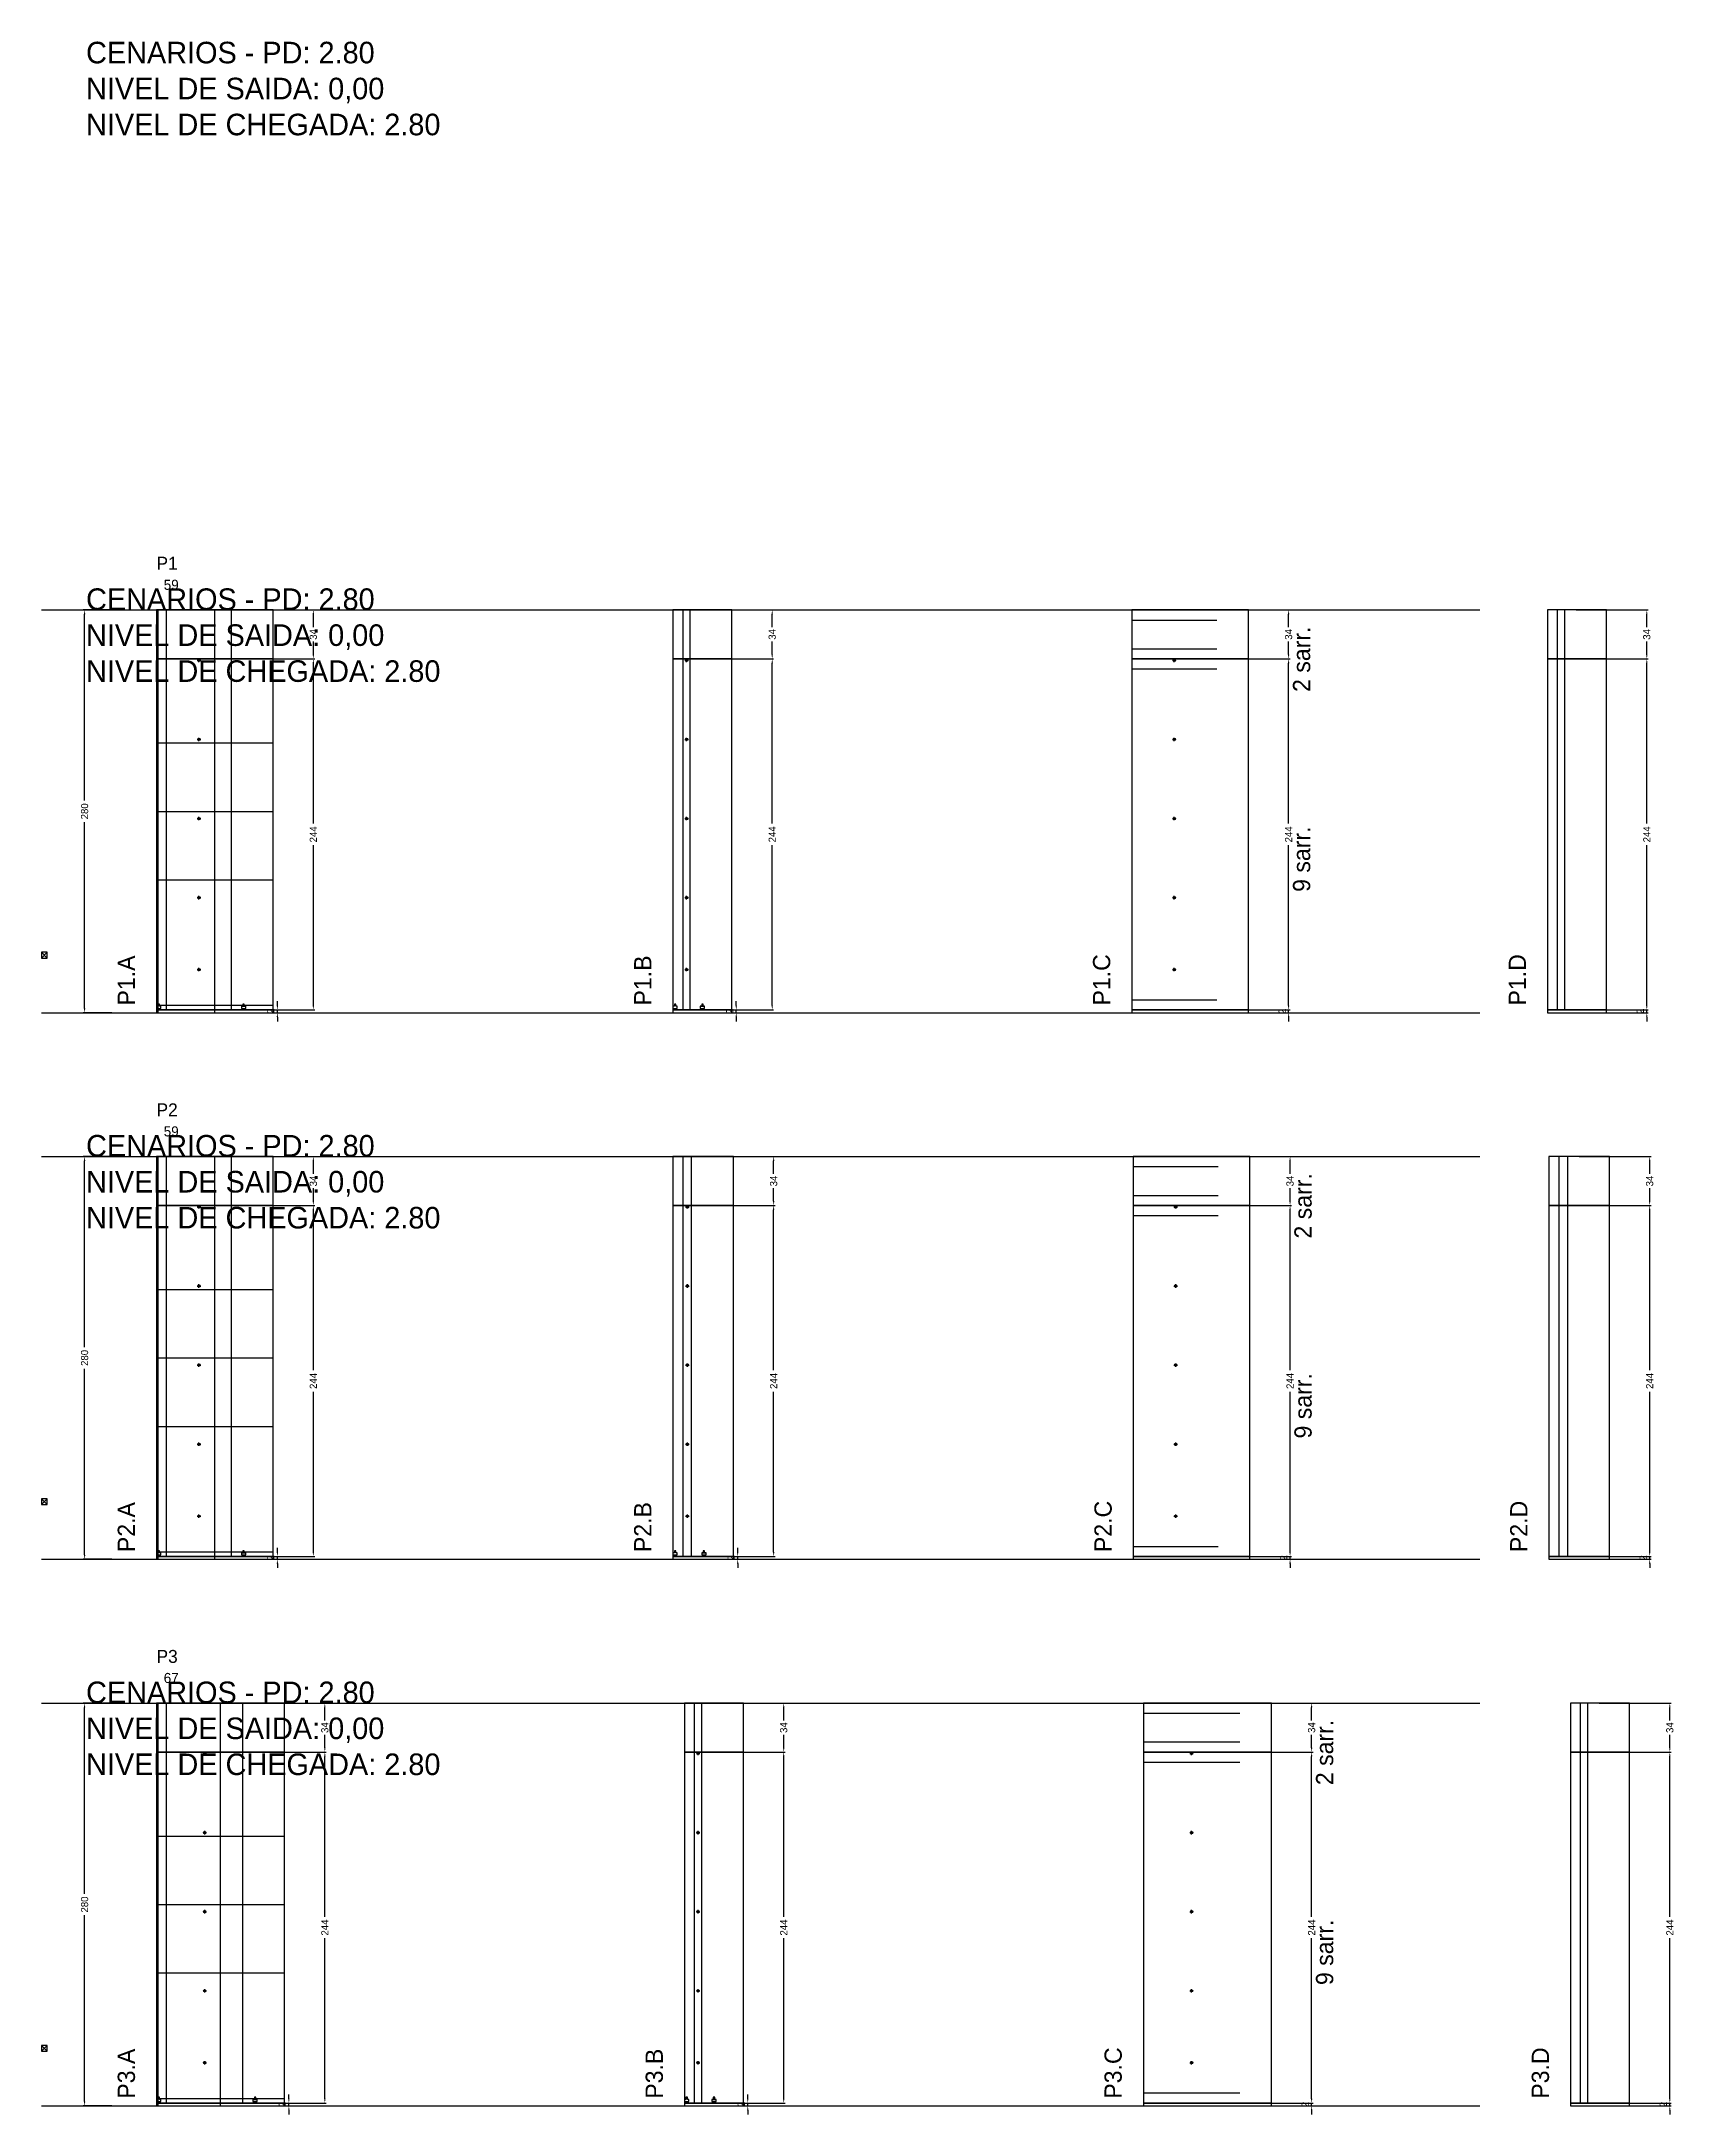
# Model space of a CAD drawing. Header units: centimetres. Extents: x -10500 to 4141, y -7986 to 295.
# Drawn here: x -7000 to -5865, y -1146 to 295 of the extents above; entities that cross this region are included whole.
import ezdxf

# ---------------------------------------------------------------- set-up
doc = ezdxf.new("R2010")
doc.units = ezdxf.units.CM
doc.linetypes.add('DASHED', pattern=[2, -2])
for name, color, linetype in [('CHAPA', 140, 'Continuous'), ('COTA', 241, 'Continuous'), ('COTAS FURACAO', 16, 'Continuous'), ('Madeira', 30, 'Continuous'), ('MEIO_PONT', 160, 'Continuous'), ('NOMENCLATURA', 7, 'Continuous'), ('Nível', 160, 'Continuous'), ('Painéis', 200, 'Continuous'), ('Perfil Metálico', 150, 'Continuous'), ('SARR_2.2x7', 40, 'Continuous'), ('SARRAFO DE PRESSAO', 200, 'Continuous'), ('texto', 7, 'Continuous'), ('TEXTO_GERAL', 7, 'Continuous')]:
    doc.layers.add(name, color=color, linetype=linetype)
doc.dimstyles.new('PAINEL-NOVA', dxfattribs={"dimtxt": 5, "dimasz": 3, "dimexe": 1, "dimexo": 1, "dimgap": 1, "dimtad": 1, "dimcen": 2.5, "dimazin": 3, "dimtfac": 1, "dimtmove": 0, "dimatfit": 3})

msp = doc.modelspace()

# ---------------------------------------------------------------- texts
at = {"layer": 'NOMENCLATURA'}
for s, p in [('CENARIOS - PD: 2.80', (-6969, 280)), ('NIVEL DE SAIDA: 0,00', (-6969, 255)), ('NIVEL DE CHEGADA: 2.80', (-6969, 230)), ('CENARIOS - PD: 2.80', (-6969, -100)), ('NIVEL DE SAIDA: 0,00', (-6969, -125)), ('NIVEL DE CHEGADA: 2.80', (-6969, -150)), ('CENARIOS - PD: 2.80', (-6969, -480)), ('NIVEL DE SAIDA: 0,00', (-6969, -505)), ('NIVEL DE CHEGADA: 2.80', (-6969, -530)), ('CENARIOS - PD: 2.80', (-6969, -860)), ('NIVEL DE SAIDA: 0,00', (-6969, -885)), ('NIVEL DE CHEGADA: 2.80', (-6969, -910))]:
    msp.add_text(s, height=15, dxfattribs=at).set_placement(p)
for s, p in [('2 sarr.', (-6118, -157)), ('9 sarr.', (-6118, -296)), ('P1.A', (-6935, -375)), ('P1.B', (-6576, -375)), ('P1.C', (-6257, -375)), ('P1.D', (-5968, -375)), ('2 sarr.', (-6117, -537)), ('9 sarr.', (-6117, -676)), ('P2.A', (-6935, -755)), ('P2.C', (-6256, -755)), ('P2.D', (-5967, -755)), ('P2.B', (-6576, -755)), ('2 sarr.', (-6102, -917)), ('9 sarr.', (-6102, -1056)), ('P3.A', (-6935, -1135)), ('P3.B', (-6568, -1135)), ('P3.C', (-6249, -1135)), ('P3.D', (-5952, -1135))]:
    msp.add_text(s, height=12, rotation=90, dxfattribs=at).set_placement(p)
at = {"layer": 'texto'}
for s, p in [('59', (-6915, -86)), ('59', (-6915, -466)), ('67', (-6915, -846))]:
    msp.add_text(s, height=7, dxfattribs=at).set_placement(p)
at = {"layer": 'TEXTO_GERAL'}
for s, p in [('P1', (-6920, -72)), ('P2', (-6920, -452)), ('P3', (-6920, -832))]:
    msp.add_text(s, height=9, dxfattribs=at).set_placement(p)

# ---------------------------------------------------------------- blocks, each defined once
blk = doc.blocks.new('_CLOSEDFILLED')
at = {"color": 0, "linetype": 'BYBLOCK'}
blk.add_solid([(-1, 0.16), (0, 0), (-1, -0.16)], dxfattribs=at)
blk = doc.blocks.new('*D53')
for p, q in [((-6951, -860), (-6971, -860)), ((-6970, -992.5), (-6970, -863)), ((-6970, -1137), (-6970, -1007.5)), ((-6951, -1140), (-6971, -1140))]:
    blk.add_line(p, q)
at = {"layer": 'Defpoints'}
for p in [(-6950, -860), (-6970, -1140), (-6950, -1140)]:
    blk.add_point(p, dxfattribs=at)
at = {"layer": 'COTA', "xscale": 3, "yscale": 3}
for p, rotation in [((-6970, -860), 90), ((-6970, -1140), 270)]:
    blk.add_blockref('_CLOSEDFILLED', p, dxfattribs=dict(at, rotation=rotation))
at = {"layer": 'COTA', "insert": (-6970, -1000), "char_height": 5, "attachment_point": 5, "rotation": 90}
blk.add_mtext('280', dxfattribs=at)
blk = doc.blocks.new('MULDURA')
at = {"layer": 'Paineis'}
for p, q in [((0, 0), (4, 4)), ((4, 0), (0, 4))]:
    blk.add_line(p, q, dxfattribs=at)
blk.add_lwpolyline([(0, 0), (4, 0), (4, 4), (0, 4)], close=True, dxfattribs=at)
blk = doc.blocks.new('*D55')
for p, q in [((-6852, -894), (-6802, -894)), ((-6803, -1008.5), (-6803, -897)), ((-6803, -1135), (-6803, -1023.5)), ((-6852, -1138), (-6802, -1138))]:
    blk.add_line(p, q)
at = {"layer": 'Defpoints'}
for p in [(-6853, -894), (-6853, -1138), (-6803, -1138)]:
    blk.add_point(p, dxfattribs=at)
at = {"layer": 'COTA', "xscale": 3, "yscale": 3}
for p, rotation in [((-6803, -894), 90), ((-6803, -1138), 270)]:
    blk.add_blockref('_CLOSEDFILLED', p, dxfattribs=dict(at, rotation=rotation))
at = {"layer": 'COTA', "insert": (-6803, -1016), "char_height": 5, "attachment_point": 5, "rotation": 90}
blk.add_mtext('244', dxfattribs=at)
blk = doc.blocks.new('*D56')
for p, q in [((-6852, -860), (-6802, -860)), ((-6803, -872), (-6803, -863)), ((-6803, -891), (-6803, -882)), ((-6852, -894), (-6802, -894))]:
    blk.add_line(p, q)
at = {"layer": 'Defpoints'}
for p in [(-6853, -860), (-6853, -894), (-6803, -894)]:
    blk.add_point(p, dxfattribs=at)
at = {"layer": 'COTA', "xscale": 3, "yscale": 3}
for p, rotation in [((-6803, -860), 90), ((-6803, -894), 270)]:
    blk.add_blockref('_CLOSEDFILLED', p, dxfattribs=dict(at, rotation=rotation))
at = {"layer": 'COTA', "insert": (-6803, -877), "char_height": 5, "attachment_point": 5, "rotation": 90}
blk.add_mtext('34', dxfattribs=at)
blk = doc.blocks.new('SLIPTEE')
at = {"layer": 'Paineis'}
blk.add_lwpolyline([(0, 0), (3, 0), (3, 1.5), (2, 1.5), (2, 3), (1, 3), (1, 1.5), (0, 1.5)], close=True, dxfattribs=at)
blk = doc.blocks.new('SLIPTDD')
at = {"layer": 'Paineis'}
blk.add_line((0, 1.5), (3, 1.5), dxfattribs=at)
blk.add_lwpolyline([(0, 0), (3, 0), (3, 1.5), (2, 1.5), (2, 3), (1, 3), (1, 1.5), (0, 1.5)], close=True, dxfattribs=at)
blk = doc.blocks.new('furacao')
at = {"layer": 'COTAS FURACAO'}
for p, q in [((-1.2, 0), (1.2, 0)), ((0, -1.2), (0, 1.2))]:
    blk.add_line(p, q, dxfattribs=at)
blk.add_circle((0, 0), 0.8, dxfattribs=at)
blk = doc.blocks.new('*D58')
for p, q in [((-6533, -894), (-6483, -894)), ((-6484, -1008.5), (-6484, -897)), ((-6484, -1135), (-6484, -1023.5)), ((-6533, -1138), (-6483, -1138))]:
    blk.add_line(p, q)
at = {"layer": 'Defpoints'}
for p in [(-6534, -894), (-6534, -1138), (-6484, -1138)]:
    blk.add_point(p, dxfattribs=at)
at = {"layer": 'COTA', "xscale": 3, "yscale": 3}
for p, rotation in [((-6484, -894), 90), ((-6484, -1138), 270)]:
    blk.add_blockref('_CLOSEDFILLED', p, dxfattribs=dict(at, rotation=rotation))
at = {"layer": 'COTA', "insert": (-6484, -1016), "char_height": 5, "attachment_point": 5, "rotation": 90}
blk.add_mtext('244', dxfattribs=at)
blk = doc.blocks.new('*D59')
for p, q in [((-6533, -860), (-6483, -860)), ((-6484, -872), (-6484, -863)), ((-6484, -891), (-6484, -882)), ((-6533, -894), (-6483, -894))]:
    blk.add_line(p, q)
at = {"layer": 'Defpoints'}
for p in [(-6534, -860), (-6534, -894), (-6484, -894)]:
    blk.add_point(p, dxfattribs=at)
at = {"layer": 'COTA', "xscale": 3, "yscale": 3}
for p, rotation in [((-6484, -860), 90), ((-6484, -894), 270)]:
    blk.add_blockref('_CLOSEDFILLED', p, dxfattribs=dict(at, rotation=rotation))
at = {"layer": 'COTA', "insert": (-6484, -877), "char_height": 5, "attachment_point": 5, "rotation": 90}
blk.add_mtext('34', dxfattribs=at)
blk = doc.blocks.new('*D61')
for p, q in [((-6166, -894), (-6116, -894)), ((-6117, -1008.5), (-6117, -897)), ((-6117, -1135), (-6117, -1023.5)), ((-6166, -1138), (-6116, -1138))]:
    blk.add_line(p, q)
at = {"layer": 'Defpoints'}
for p in [(-6167, -894), (-6167, -1138), (-6117, -1138)]:
    blk.add_point(p, dxfattribs=at)
at = {"layer": 'COTA', "xscale": 3, "yscale": 3}
for p, rotation in [((-6117, -894), 90), ((-6117, -1138), 270)]:
    blk.add_blockref('_CLOSEDFILLED', p, dxfattribs=dict(at, rotation=rotation))
at = {"layer": 'COTA', "insert": (-6117, -1016), "char_height": 5, "attachment_point": 5, "rotation": 90}
blk.add_mtext('244', dxfattribs=at)
blk = doc.blocks.new('*D62')
for p, q in [((-6166, -860), (-6116, -860)), ((-6117, -872), (-6117, -863)), ((-6117, -891), (-6117, -882)), ((-6166, -894), (-6116, -894))]:
    blk.add_line(p, q)
at = {"layer": 'Defpoints'}
for p in [(-6167, -860), (-6167, -894), (-6117, -894)]:
    blk.add_point(p, dxfattribs=at)
at = {"layer": 'COTA', "xscale": 3, "yscale": 3}
for p, rotation in [((-6117, -860), 90), ((-6117, -894), 270)]:
    blk.add_blockref('_CLOSEDFILLED', p, dxfattribs=dict(at, rotation=rotation))
at = {"layer": 'COTA', "insert": (-6117, -877), "char_height": 5, "attachment_point": 5, "rotation": 90}
blk.add_mtext('34', dxfattribs=at)
blk = doc.blocks.new('*D64')
for p, q in [((-5917, -894), (-5867, -894)), ((-5868, -1008.5), (-5868, -897)), ((-5868, -1135), (-5868, -1023.5)), ((-5917, -1138), (-5867, -1138))]:
    blk.add_line(p, q)
at = {"layer": 'Defpoints'}
for p in [(-5918, -894), (-5918, -1138), (-5868, -1138)]:
    blk.add_point(p, dxfattribs=at)
at = {"layer": 'COTA', "xscale": 3, "yscale": 3}
for p, rotation in [((-5868, -894), 90), ((-5868, -1138), 270)]:
    blk.add_blockref('_CLOSEDFILLED', p, dxfattribs=dict(at, rotation=rotation))
at = {"layer": 'COTA', "insert": (-5868, -1016), "char_height": 5, "attachment_point": 5, "rotation": 90}
blk.add_mtext('244', dxfattribs=at)
blk = doc.blocks.new('*D65')
for p, q in [((-5917, -860), (-5867, -860)), ((-5868, -872), (-5868, -863)), ((-5868, -891), (-5868, -882)), ((-5917, -894), (-5867, -894))]:
    blk.add_line(p, q)
at = {"layer": 'Defpoints'}
for p in [(-5918, -860), (-5918, -894), (-5868, -894)]:
    blk.add_point(p, dxfattribs=at)
at = {"layer": 'COTA', "xscale": 3, "yscale": 3}
for p, rotation in [((-5868, -860), 90), ((-5868, -894), 270)]:
    blk.add_blockref('_CLOSEDFILLED', p, dxfattribs=dict(at, rotation=rotation))
at = {"layer": 'COTA', "insert": (-5868, -877), "char_height": 5, "attachment_point": 5, "rotation": 90}
blk.add_mtext('34', dxfattribs=at)
blk = doc.blocks.new('*D27')
for p, q in [((-6951, -480), (-6971, -480)), ((-6970, -612.5), (-6970, -483)), ((-6970, -757), (-6970, -627.5)), ((-6951, -760), (-6971, -760))]:
    blk.add_line(p, q)
at = {"layer": 'Defpoints'}
for p in [(-6950, -480), (-6970, -760), (-6950, -760)]:
    blk.add_point(p, dxfattribs=at)
at = {"layer": 'COTA', "xscale": 3, "yscale": 3}
for p, rotation in [((-6970, -480), 90), ((-6970, -760), 270)]:
    blk.add_blockref('_CLOSEDFILLED', p, dxfattribs=dict(at, rotation=rotation))
at = {"layer": 'COTA', "insert": (-6970, -620), "char_height": 5, "attachment_point": 5, "rotation": 90}
blk.add_mtext('280', dxfattribs=at)
blk = doc.blocks.new('*D29')
for p, q in [((-6860, -514), (-6810, -514)), ((-6811, -628.5), (-6811, -517)), ((-6811, -755), (-6811, -643.5)), ((-6860, -758), (-6810, -758))]:
    blk.add_line(p, q)
at = {"layer": 'Defpoints'}
for p in [(-6861, -514), (-6861, -758), (-6811, -758)]:
    blk.add_point(p, dxfattribs=at)
at = {"layer": 'COTA', "xscale": 3, "yscale": 3}
for p, rotation in [((-6811, -514), 90), ((-6811, -758), 270)]:
    blk.add_blockref('_CLOSEDFILLED', p, dxfattribs=dict(at, rotation=rotation))
at = {"layer": 'COTA', "insert": (-6811, -636), "char_height": 5, "attachment_point": 5, "rotation": 90}
blk.add_mtext('244', dxfattribs=at)
blk = doc.blocks.new('*D30')
for p, q in [((-6860, -480), (-6810, -480)), ((-6811, -492), (-6811, -483)), ((-6811, -511), (-6811, -502)), ((-6860, -514), (-6810, -514))]:
    blk.add_line(p, q)
at = {"layer": 'Defpoints'}
for p in [(-6861, -480), (-6861, -514), (-6811, -514)]:
    blk.add_point(p, dxfattribs=at)
at = {"layer": 'COTA', "xscale": 3, "yscale": 3}
for p, rotation in [((-6811, -480), 90), ((-6811, -514), 270)]:
    blk.add_blockref('_CLOSEDFILLED', p, dxfattribs=dict(at, rotation=rotation))
at = {"layer": 'COTA', "insert": (-6811, -497), "char_height": 5, "attachment_point": 5, "rotation": 90}
blk.add_mtext('34', dxfattribs=at)
blk = doc.blocks.new('*D32')
for p, q in [((-6540, -514), (-6490, -514)), ((-6491, -628.5), (-6491, -517)), ((-6491, -755), (-6491, -643.5)), ((-6540, -758), (-6490, -758))]:
    blk.add_line(p, q)
at = {"layer": 'Defpoints'}
for p in [(-6541, -514), (-6541, -758), (-6491, -758)]:
    blk.add_point(p, dxfattribs=at)
at = {"layer": 'COTA', "xscale": 3, "yscale": 3}
for p, rotation in [((-6491, -514), 90), ((-6491, -758), 270)]:
    blk.add_blockref('_CLOSEDFILLED', p, dxfattribs=dict(at, rotation=rotation))
at = {"layer": 'COTA', "insert": (-6491, -636), "char_height": 5, "attachment_point": 5, "rotation": 90}
blk.add_mtext('244', dxfattribs=at)
blk = doc.blocks.new('*D33')
for p, q in [((-6540, -480), (-6490, -480)), ((-6491, -492), (-6491, -483)), ((-6491, -511), (-6491, -502)), ((-6540, -514), (-6490, -514))]:
    blk.add_line(p, q)
at = {"layer": 'Defpoints'}
for p in [(-6541, -480), (-6541, -514), (-6491, -514)]:
    blk.add_point(p, dxfattribs=at)
at = {"layer": 'COTA', "xscale": 3, "yscale": 3}
for p, rotation in [((-6491, -480), 90), ((-6491, -514), 270)]:
    blk.add_blockref('_CLOSEDFILLED', p, dxfattribs=dict(at, rotation=rotation))
at = {"layer": 'COTA', "insert": (-6491, -497), "char_height": 5, "attachment_point": 5, "rotation": 90}
blk.add_mtext('34', dxfattribs=at)
blk = doc.blocks.new('*D35')
for p, q in [((-6181, -514), (-6131, -514)), ((-6132, -628.5), (-6132, -517)), ((-6132, -755), (-6132, -643.5)), ((-6181, -758), (-6131, -758))]:
    blk.add_line(p, q)
at = {"layer": 'Defpoints'}
for p in [(-6182, -514), (-6182, -758), (-6132, -758)]:
    blk.add_point(p, dxfattribs=at)
at = {"layer": 'COTA', "xscale": 3, "yscale": 3}
for p, rotation in [((-6132, -514), 90), ((-6132, -758), 270)]:
    blk.add_blockref('_CLOSEDFILLED', p, dxfattribs=dict(at, rotation=rotation))
at = {"layer": 'COTA', "insert": (-6132, -636), "char_height": 5, "attachment_point": 5, "rotation": 90}
blk.add_mtext('244', dxfattribs=at)
blk = doc.blocks.new('*D36')
for p, q in [((-6181, -480), (-6131, -480)), ((-6132, -492), (-6132, -483)), ((-6132, -511), (-6132, -502)), ((-6181, -514), (-6131, -514))]:
    blk.add_line(p, q)
at = {"layer": 'Defpoints'}
for p in [(-6182, -480), (-6182, -514), (-6132, -514)]:
    blk.add_point(p, dxfattribs=at)
at = {"layer": 'COTA', "xscale": 3, "yscale": 3}
for p, rotation in [((-6132, -480), 90), ((-6132, -514), 270)]:
    blk.add_blockref('_CLOSEDFILLED', p, dxfattribs=dict(at, rotation=rotation))
at = {"layer": 'COTA', "insert": (-6132, -497), "char_height": 5, "attachment_point": 5, "rotation": 90}
blk.add_mtext('34', dxfattribs=at)
blk = doc.blocks.new('*D38')
for p, q in [((-5931, -514), (-5881, -514)), ((-5882, -628.5), (-5882, -517)), ((-5882, -755), (-5882, -643.5)), ((-5931, -758), (-5881, -758))]:
    blk.add_line(p, q)
at = {"layer": 'Defpoints'}
for p in [(-5932, -514), (-5932, -758), (-5882, -758)]:
    blk.add_point(p, dxfattribs=at)
at = {"layer": 'COTA', "xscale": 3, "yscale": 3}
for p, rotation in [((-5882, -514), 90), ((-5882, -758), 270)]:
    blk.add_blockref('_CLOSEDFILLED', p, dxfattribs=dict(at, rotation=rotation))
at = {"layer": 'COTA', "insert": (-5882, -636), "char_height": 5, "attachment_point": 5, "rotation": 90}
blk.add_mtext('244', dxfattribs=at)
blk = doc.blocks.new('*D39')
for p, q in [((-5931, -480), (-5881, -480)), ((-5882, -492), (-5882, -483)), ((-5882, -511), (-5882, -502)), ((-5931, -514), (-5881, -514))]:
    blk.add_line(p, q)
at = {"layer": 'Defpoints'}
for p in [(-5932, -480), (-5932, -514), (-5882, -514)]:
    blk.add_point(p, dxfattribs=at)
at = {"layer": 'COTA', "xscale": 3, "yscale": 3}
for p, rotation in [((-5882, -480), 90), ((-5882, -514), 270)]:
    blk.add_blockref('_CLOSEDFILLED', p, dxfattribs=dict(at, rotation=rotation))
at = {"layer": 'COTA', "insert": (-5882, -497), "char_height": 5, "attachment_point": 5, "rotation": 90}
blk.add_mtext('34', dxfattribs=at)
blk = doc.blocks.new('*D1')
for p, q in [((-6951, -100), (-6971, -100)), ((-6970, -232.5), (-6970, -103)), ((-6970, -377), (-6970, -247.5)), ((-6951, -380), (-6971, -380))]:
    blk.add_line(p, q)
at = {"layer": 'Defpoints'}
for p in [(-6950, -100), (-6970, -380), (-6950, -380)]:
    blk.add_point(p, dxfattribs=at)
at = {"layer": 'COTA', "xscale": 3, "yscale": 3}
for p, rotation in [((-6970, -100), 90), ((-6970, -380), 270)]:
    blk.add_blockref('_CLOSEDFILLED', p, dxfattribs=dict(at, rotation=rotation))
at = {"layer": 'COTA', "insert": (-6970, -240), "char_height": 5, "attachment_point": 5, "rotation": 90}
blk.add_mtext('280', dxfattribs=at)
blk = doc.blocks.new('*D3')
for p, q in [((-6860, -134), (-6810, -134)), ((-6811, -248.5), (-6811, -137)), ((-6811, -375), (-6811, -263.5)), ((-6860, -378), (-6810, -378))]:
    blk.add_line(p, q)
at = {"layer": 'Defpoints'}
for p in [(-6861, -134), (-6861, -378), (-6811, -378)]:
    blk.add_point(p, dxfattribs=at)
at = {"layer": 'COTA', "xscale": 3, "yscale": 3}
for p, rotation in [((-6811, -134), 90), ((-6811, -378), 270)]:
    blk.add_blockref('_CLOSEDFILLED', p, dxfattribs=dict(at, rotation=rotation))
at = {"layer": 'COTA', "insert": (-6811, -256), "char_height": 5, "attachment_point": 5, "rotation": 90}
blk.add_mtext('244', dxfattribs=at)
blk = doc.blocks.new('*D4')
for p, q in [((-6860, -100), (-6810, -100)), ((-6811, -112), (-6811, -103)), ((-6811, -131), (-6811, -122)), ((-6860, -134), (-6810, -134))]:
    blk.add_line(p, q)
at = {"layer": 'Defpoints'}
for p in [(-6861, -100), (-6861, -134), (-6811, -134)]:
    blk.add_point(p, dxfattribs=at)
at = {"layer": 'COTA', "xscale": 3, "yscale": 3}
for p, rotation in [((-6811, -100), 90), ((-6811, -134), 270)]:
    blk.add_blockref('_CLOSEDFILLED', p, dxfattribs=dict(at, rotation=rotation))
at = {"layer": 'COTA', "insert": (-6811, -117), "char_height": 5, "attachment_point": 5, "rotation": 90}
blk.add_mtext('34', dxfattribs=at)
blk = doc.blocks.new('*D6')
for p, q in [((-6541, -134), (-6491, -134)), ((-6492, -248.5), (-6492, -137)), ((-6492, -375), (-6492, -263.5)), ((-6541, -378), (-6491, -378))]:
    blk.add_line(p, q)
at = {"layer": 'Defpoints'}
for p in [(-6542, -134), (-6542, -378), (-6492, -378)]:
    blk.add_point(p, dxfattribs=at)
at = {"layer": 'COTA', "xscale": 3, "yscale": 3}
for p, rotation in [((-6492, -134), 90), ((-6492, -378), 270)]:
    blk.add_blockref('_CLOSEDFILLED', p, dxfattribs=dict(at, rotation=rotation))
at = {"layer": 'COTA', "insert": (-6492, -256), "char_height": 5, "attachment_point": 5, "rotation": 90}
blk.add_mtext('244', dxfattribs=at)
blk = doc.blocks.new('*D7')
for p, q in [((-6541, -100), (-6491, -100)), ((-6492, -112), (-6492, -103)), ((-6492, -131), (-6492, -122)), ((-6541, -134), (-6491, -134))]:
    blk.add_line(p, q)
at = {"layer": 'Defpoints'}
for p in [(-6542, -100), (-6542, -134), (-6492, -134)]:
    blk.add_point(p, dxfattribs=at)
at = {"layer": 'COTA', "xscale": 3, "yscale": 3}
for p, rotation in [((-6492, -100), 90), ((-6492, -134), 270)]:
    blk.add_blockref('_CLOSEDFILLED', p, dxfattribs=dict(at, rotation=rotation))
at = {"layer": 'COTA', "insert": (-6492, -117), "char_height": 5, "attachment_point": 5, "rotation": 90}
blk.add_mtext('34', dxfattribs=at)
blk = doc.blocks.new('*D9')
for p, q in [((-6182, -134), (-6132, -134)), ((-6133, -248.5), (-6133, -137)), ((-6133, -375), (-6133, -263.5)), ((-6182, -378), (-6132, -378))]:
    blk.add_line(p, q)
at = {"layer": 'Defpoints'}
for p in [(-6183, -134), (-6183, -378), (-6133, -378)]:
    blk.add_point(p, dxfattribs=at)
at = {"layer": 'COTA', "xscale": 3, "yscale": 3}
for p, rotation in [((-6133, -134), 90), ((-6133, -378), 270)]:
    blk.add_blockref('_CLOSEDFILLED', p, dxfattribs=dict(at, rotation=rotation))
at = {"layer": 'COTA', "insert": (-6133, -256), "char_height": 5, "attachment_point": 5, "rotation": 90}
blk.add_mtext('244', dxfattribs=at)
blk = doc.blocks.new('*D10')
for p, q in [((-6182, -100), (-6132, -100)), ((-6133, -112), (-6133, -103)), ((-6133, -131), (-6133, -122)), ((-6182, -134), (-6132, -134))]:
    blk.add_line(p, q)
at = {"layer": 'Defpoints'}
for p in [(-6183, -100), (-6183, -134), (-6133, -134)]:
    blk.add_point(p, dxfattribs=at)
at = {"layer": 'COTA', "xscale": 3, "yscale": 3}
for p, rotation in [((-6133, -100), 90), ((-6133, -134), 270)]:
    blk.add_blockref('_CLOSEDFILLED', p, dxfattribs=dict(at, rotation=rotation))
at = {"layer": 'COTA', "insert": (-6133, -117), "char_height": 5, "attachment_point": 5, "rotation": 90}
blk.add_mtext('34', dxfattribs=at)
blk = doc.blocks.new('*D12')
for p, q in [((-5933, -134), (-5883, -134)), ((-5884, -248.5), (-5884, -137)), ((-5884, -375), (-5884, -263.5)), ((-5933, -378), (-5883, -378))]:
    blk.add_line(p, q)
at = {"layer": 'Defpoints'}
for p in [(-5934, -134), (-5934, -378), (-5884, -378)]:
    blk.add_point(p, dxfattribs=at)
at = {"layer": 'COTA', "xscale": 3, "yscale": 3}
for p, rotation in [((-5884, -134), 90), ((-5884, -378), 270)]:
    blk.add_blockref('_CLOSEDFILLED', p, dxfattribs=dict(at, rotation=rotation))
at = {"layer": 'COTA', "insert": (-5884, -256), "char_height": 5, "attachment_point": 5, "rotation": 90}
blk.add_mtext('244', dxfattribs=at)
blk = doc.blocks.new('*D13')
for p, q in [((-5933, -100), (-5883, -100)), ((-5884, -112), (-5884, -103)), ((-5884, -131), (-5884, -122)), ((-5933, -134), (-5883, -134))]:
    blk.add_line(p, q)
at = {"layer": 'Defpoints'}
for p in [(-5934, -100), (-5934, -134), (-5884, -134)]:
    blk.add_point(p, dxfattribs=at)
at = {"layer": 'COTA', "xscale": 3, "yscale": 3}
for p, rotation in [((-5884, -100), 90), ((-5884, -134), 270)]:
    blk.add_blockref('_CLOSEDFILLED', p, dxfattribs=dict(at, rotation=rotation))
at = {"layer": 'COTA', "insert": (-5884, -117), "char_height": 5, "attachment_point": 5, "rotation": 90}
blk.add_mtext('34', dxfattribs=at)

# ---------------------------------------------------------------- dimensions: what is measured, and where the dimension line sits
at = {"layer": 'COTA'}
for base, p1, p2, picture, middle in [((-6970, -380), (-6950, -380), (-6950, -100), '*D1', (-6970, -240)), ((-6811, -134), (-6861, -134), (-6861, -100), '*D4', (-6811, -117)), ((-6492, -134), (-6542, -134), (-6542, -100), '*D7', (-6492, -117)), ((-6133, -134), (-6183, -134), (-6183, -100), '*D10', (-6133, -117)), ((-5884, -134), (-5934, -134), (-5934, -100), '*D13', (-5884, -117)), ((-6811, -378), (-6861, -378), (-6861, -134), '*D3', (-6811, -256)), ((-6492, -378), (-6542, -378), (-6542, -134), '*D6', (-6492, -256)), ((-6133, -378), (-6183, -378), (-6183, -134), '*D9', (-6133, -256)), ((-5884, -378), (-5934, -378), (-5934, -134), '*D12', (-5884, -256)), ((-6970, -760), (-6950, -760), (-6950, -480), '*D27', (-6970, -620)), ((-6811, -514), (-6861, -514), (-6861, -480), '*D30', (-6811, -497)), ((-6491, -514), (-6541, -514), (-6541, -480), '*D33', (-6491, -497)), ((-6132, -514), (-6182, -514), (-6182, -480), '*D36', (-6132, -497)), ((-5882, -514), (-5932, -514), (-5932, -480), '*D39', (-5882, -497)), ((-6811, -758), (-6861, -758), (-6861, -514), '*D29', (-6811, -636)), ((-6491, -758), (-6541, -758), (-6541, -514), '*D32', (-6491, -636)), ((-6132, -758), (-6182, -758), (-6182, -514), '*D35', (-6132, -636)), ((-5882, -758), (-5932, -758), (-5932, -514), '*D38', (-5882, -636)), ((-6970, -1140), (-6950, -1140), (-6950, -860), '*D53', (-6970, -1000)), ((-6803, -894), (-6853, -894), (-6853, -860), '*D56', (-6803, -877)), ((-6484, -894), (-6534, -894), (-6534, -860), '*D59', (-6484, -877)), ((-6117, -894), (-6167, -894), (-6167, -860), '*D62', (-6117, -877)), ((-5868, -894), (-5918, -894), (-5918, -860), '*D65', (-5868, -877)), ((-6803, -1138), (-6853, -1138), (-6853, -894), '*D55', (-6803, -1016)), ((-6484, -1138), (-6534, -1138), (-6534, -894), '*D58', (-6484, -1016)), ((-6117, -1138), (-6167, -1138), (-6167, -894), '*D61', (-6117, -1016)), ((-5868, -1138), (-5918, -1138), (-5918, -894), '*D64', (-5868, -1016))]:
    dim = msp.add_linear_dim(base=base, p1=p1, p2=p2, angle=90, dimstyle='PAINEL-NOVA', dxfattribs=at)
    dim.commit()
    dim.dimension.update_dxf_attribs({"geometry": picture, "text_midpoint": middle})
for base, p1, p2 in [((-6836, -380), (-6861, -380), (-6861, -378)), ((-6517, -380), (-6542, -380), (-6542, -378)), ((-6133, -380), (-6183, -380), (-6183, -378)), ((-5884, -380), (-5934, -380), (-5934, -378)), ((-6836, -760), (-6861, -760), (-6861, -758)), ((-6516, -760), (-6541, -760), (-6541, -758)), ((-6132, -760), (-6182, -760), (-6182, -758)), ((-5882, -760), (-5932, -760), (-5932, -758)), ((-6828, -1140), (-6853, -1140), (-6853, -1138)), ((-6509, -1140), (-6534, -1140), (-6534, -1138)), ((-6117, -1140), (-6167, -1140), (-6167, -1138)), ((-5868, -1140), (-5918, -1140), (-5918, -1138))]:
    msp.add_linear_dim(base=base, p1=p1, p2=p2, angle=90, dimstyle='PAINEL-NOVA', dxfattribs=at).render()

# ---------------------------------------------------------------- linework, layer by layer
at = {"layer": 'CHAPA'}
for points in [[(-6920, -380), (-6918.8, -380), (-6918.8, -100), (-6920, -100)], [(-6920, -760), (-6918.8, -760), (-6918.8, -480), (-6920, -480)], [(-6920, -1140), (-6918.8, -1140), (-6918.8, -860), (-6920, -860)]]:
    msp.add_lwpolyline(points, close=True, dxfattribs=at)
at = {"layer": 'Madeira'}
for points in [[(-6920, -192.4), (-6839, -192.4)], [(-6920, -287.6), (-6839, -287.6)], [(-6920, -572.4), (-6839, -572.4)], [(-6920, -667.6), (-6839, -667.6)], [(-6920, -952.4), (-6831, -952.4)], [(-6920, -1047.6), (-6831, -1047.6)]]:
    msp.add_lwpolyline(points, dxfattribs=at)
at = {"layer": 'MEIO_PONT'}
for points in [[(-6920, -240), (-6839, -240)], [(-6920, -620), (-6839, -620)], [(-6920, -1000), (-6831, -1000)]]:
    msp.add_lwpolyline(points, dxfattribs=at)
at = {"layer": 'Nível', "linetype": 'DASHED'}
for points in [[(-7000, -100), (-6000, -100)], [(-7000, -380), (-6000, -380)], [(-7000, -480), (-6000, -480)], [(-7000, -760), (-6000, -760)], [(-7000, -860), (-6000, -860)], [(-7000, -1140), (-6000, -1140)]]:
    msp.add_lwpolyline(points, dxfattribs=at)
at = {"layer": 'Painéis'}
for points in [[(-6920, -134), (-6839, -134), (-6839, -100), (-6920, -100)], [(-6920, -380), (-6839, -380), (-6839, -100), (-6920, -100)], [(-6561, -134), (-6520, -134), (-6520, -100), (-6561, -100)], [(-6242, -134), (-6161, -134), (-6161, -100), (-6242, -100)], [(-5953, -134), (-5912, -134), (-5912, -100), (-5953, -100)], [(-6920, -378), (-6839, -378), (-6839, -134), (-6920, -134)], [(-6561, -378), (-6520, -378), (-6520, -134), (-6561, -134)], [(-6242, -378), (-6161, -378), (-6161, -134), (-6242, -134)], [(-5953, -378), (-5912, -378), (-5912, -134), (-5953, -134)], [(-6920, -380), (-6839, -380), (-6839, -378), (-6920, -378)], [(-6561, -380), (-6520, -380), (-6520, -378), (-6561, -378)], [(-6242, -380), (-6161, -380), (-6161, -378), (-6242, -378)], [(-5953, -380), (-5912, -380), (-5912, -378), (-5953, -378)], [(-6920, -514), (-6839, -514), (-6839, -480), (-6920, -480)], [(-6920, -760), (-6839, -760), (-6839, -480), (-6920, -480)], [(-6561, -514), (-6519, -514), (-6519, -480), (-6561, -480)], [(-6241, -514), (-6160, -514), (-6160, -480), (-6241, -480)], [(-5952, -514), (-5910, -514), (-5910, -480), (-5952, -480)], [(-6920, -758), (-6839, -758), (-6839, -514), (-6920, -514)], [(-6561, -758), (-6519, -758), (-6519, -514), (-6561, -514)], [(-6241, -758), (-6160, -758), (-6160, -514), (-6241, -514)], [(-5952, -758), (-5910, -758), (-5910, -514), (-5952, -514)], [(-6920, -760), (-6839, -760), (-6839, -758), (-6920, -758)], [(-6561, -760), (-6519, -760), (-6519, -758), (-6561, -758)], [(-6241, -760), (-6160, -760), (-6160, -758), (-6241, -758)], [(-5952, -760), (-5910, -760), (-5910, -758), (-5952, -758)], [(-6920, -894), (-6831, -894), (-6831, -860), (-6920, -860)], [(-6920, -1140), (-6831, -1140), (-6831, -860), (-6920, -860)], [(-6553, -894), (-6512, -894), (-6512, -860), (-6553, -860)], [(-6234, -894), (-6145, -894), (-6145, -860), (-6234, -860)], [(-5937, -894), (-5896, -894), (-5896, -860), (-5937, -860)], [(-6920, -1138), (-6831, -1138), (-6831, -894), (-6920, -894)], [(-6553, -1138), (-6512, -1138), (-6512, -894), (-6553, -894)], [(-6234, -1138), (-6145, -1138), (-6145, -894), (-6234, -894)], [(-5937, -1138), (-5896, -1138), (-5896, -894), (-5937, -894)], [(-6920, -1140), (-6831, -1140), (-6831, -1138), (-6920, -1138)], [(-6553, -1140), (-6512, -1140), (-6512, -1138), (-6553, -1138)], [(-6234, -1140), (-6145, -1140), (-6145, -1138), (-6234, -1138)], [(-5937, -1140), (-5896, -1140), (-5896, -1138), (-5937, -1138)]]:
    msp.add_lwpolyline(points, close=True, dxfattribs=at)
at = {"layer": 'Perfil Metálico'}
for p, q in [((-6879.5, -380), (-6879.5, -100)), ((-6879.5, -760), (-6879.5, -480)), ((-6875.5, -1140), (-6875.5, -860))]:
    msp.add_line(p, q, dxfattribs=at)
at = {"layer": 'SARR_2.2x7'}
for points in [[(-6913, -134), (-6913, -100)], [(-6868, -134), (-6868, -100)], [(-6554, -134), (-6554, -100)], [(-6549, -134), (-6549, -100)], [(-5946, -134), (-5946, -100)], [(-5941, -134), (-5941, -100)], [(-6242, -107), (-6183, -107)], [(-6242, -127), (-6183, -127)], [(-6242, -141), (-6183, -141)], [(-6242, -371), (-6183, -371)], [(-6913, -514), (-6913, -480)], [(-6868, -514), (-6868, -480)], [(-6554, -514), (-6554, -480)], [(-6548, -514), (-6548, -480)], [(-6241, -487), (-6182, -487)], [(-5945, -514), (-5945, -480)], [(-5939, -514), (-5939, -480)], [(-6241, -507), (-6182, -507)], [(-6241, -521), (-6182, -521)], [(-6241, -751), (-6182, -751)], [(-6913, -894), (-6913, -860)], [(-6860, -894), (-6860, -860)], [(-6546, -894), (-6546, -860)], [(-6541, -894), (-6541, -860)], [(-5930, -894), (-5930, -860)], [(-5925, -894), (-5925, -860)], [(-6234, -867), (-6167, -867)], [(-6234, -887), (-6167, -887)], [(-6234, -901), (-6167, -901)], [(-6234, -1131), (-6167, -1131)]]:
    msp.add_lwpolyline(points, dxfattribs=at)
at = {"layer": 'SARR_2.2x7', "linetype": 'DASHED'}
for points in [[(-6913, -378), (-6913, -134)], [(-6868, -378), (-6868, -134)], [(-6554, -378), (-6554, -134)], [(-6549, -378), (-6549, -134)], [(-5946, -378), (-5946, -134)], [(-5941, -378), (-5941, -134)], [(-6913, -758), (-6913, -514)], [(-6868, -758), (-6868, -514)], [(-6554, -758), (-6554, -514)], [(-6548, -758), (-6548, -514)], [(-5945, -758), (-5945, -514)], [(-5939, -758), (-5939, -514)], [(-6913, -1138), (-6913, -894)], [(-6860, -1138), (-6860, -894)], [(-6546, -1138), (-6546, -894)], [(-6541, -1138), (-6541, -894)], [(-5930, -1138), (-5930, -894)], [(-5925, -1138), (-5925, -894)]]:
    msp.add_lwpolyline(points, dxfattribs=at)
at = {"layer": 'SARRAFO DE PRESSAO'}
for points in [[(-6920, -380), (-6839, -380), (-6839, -375), (-6920, -375)], [(-6920, -760), (-6839, -760), (-6839, -755), (-6920, -755)], [(-6920, -1140), (-6831, -1140), (-6831, -1135), (-6920, -1135)]]:
    msp.add_lwpolyline(points, close=True, dxfattribs=at)

# ---------------------------------------------------------------- block references
at = {"layer": 'COTA'}
for name, p in [('furacao', (-6890.5, -135)), ('furacao', (-6551.5, -135)), ('furacao', (-6212.5, -135)), ('furacao', (-6890.5, -190)), ('furacao', (-6551.5, -190)), ('furacao', (-6212.5, -190)), ('furacao', (-6890.5, -245)), ('furacao', (-6551.5, -245)), ('furacao', (-6212.5, -245)), ('furacao', (-6890.5, -300)), ('furacao', (-6551.5, -300)), ('furacao', (-6212.5, -300)), ('MULDURA', (-7000, -342)), ('furacao', (-6890.5, -350)), ('furacao', (-6551.5, -350)), ('furacao', (-6212.5, -350)), ('SLIPTEE', (-6920, -377)), ('SLIPTDD', (-6861, -377)), ('SLIPTEE', (-6561, -377)), ('SLIPTDD', (-6542, -377)), ('furacao', (-6890.5, -515)), ('furacao', (-6551, -515)), ('furacao', (-6211.5, -515)), ('furacao', (-6890.5, -570)), ('furacao', (-6551, -570)), ('furacao', (-6211.5, -570)), ('furacao', (-6890.5, -625)), ('furacao', (-6551, -625)), ('furacao', (-6211.5, -625)), ('furacao', (-6890.5, -680)), ('furacao', (-6551, -680)), ('furacao', (-6211.5, -680)), ('MULDURA', (-7000, -722)), ('furacao', (-6890.5, -730)), ('furacao', (-6551, -730)), ('furacao', (-6211.5, -730)), ('SLIPTEE', (-6920, -757)), ('SLIPTDD', (-6861, -757)), ('SLIPTEE', (-6561, -757)), ('SLIPTDD', (-6541, -757)), ('furacao', (-6886.5, -895)), ('furacao', (-6543.5, -895)), ('furacao', (-6200.5, -895)), ('furacao', (-6886.5, -950)), ('furacao', (-6543.5, -950)), ('furacao', (-6200.5, -950)), ('furacao', (-6886.5, -1005)), ('furacao', (-6543.5, -1005)), ('furacao', (-6200.5, -1005)), ('furacao', (-6886.5, -1060)), ('furacao', (-6543.5, -1060)), ('furacao', (-6200.5, -1060)), ('MULDURA', (-7000, -1102)), ('furacao', (-6886.5, -1110)), ('furacao', (-6543.5, -1110)), ('furacao', (-6200.5, -1110)), ('SLIPTEE', (-6920, -1137)), ('SLIPTDD', (-6853, -1137)), ('SLIPTEE', (-6553, -1137)), ('SLIPTDD', (-6534, -1137))]:
    msp.add_blockref(name, p, dxfattribs=at)

msp.set_redraw_order([(e.dxf.handle, doc.entitydb.next_handle()) for e in msp.query("TEXT MTEXT ATTDEF DIMENSION ARC_DIMENSION")])  # texts and dimensions are drawn at this point

doc.saveas('drawing.dxf')
